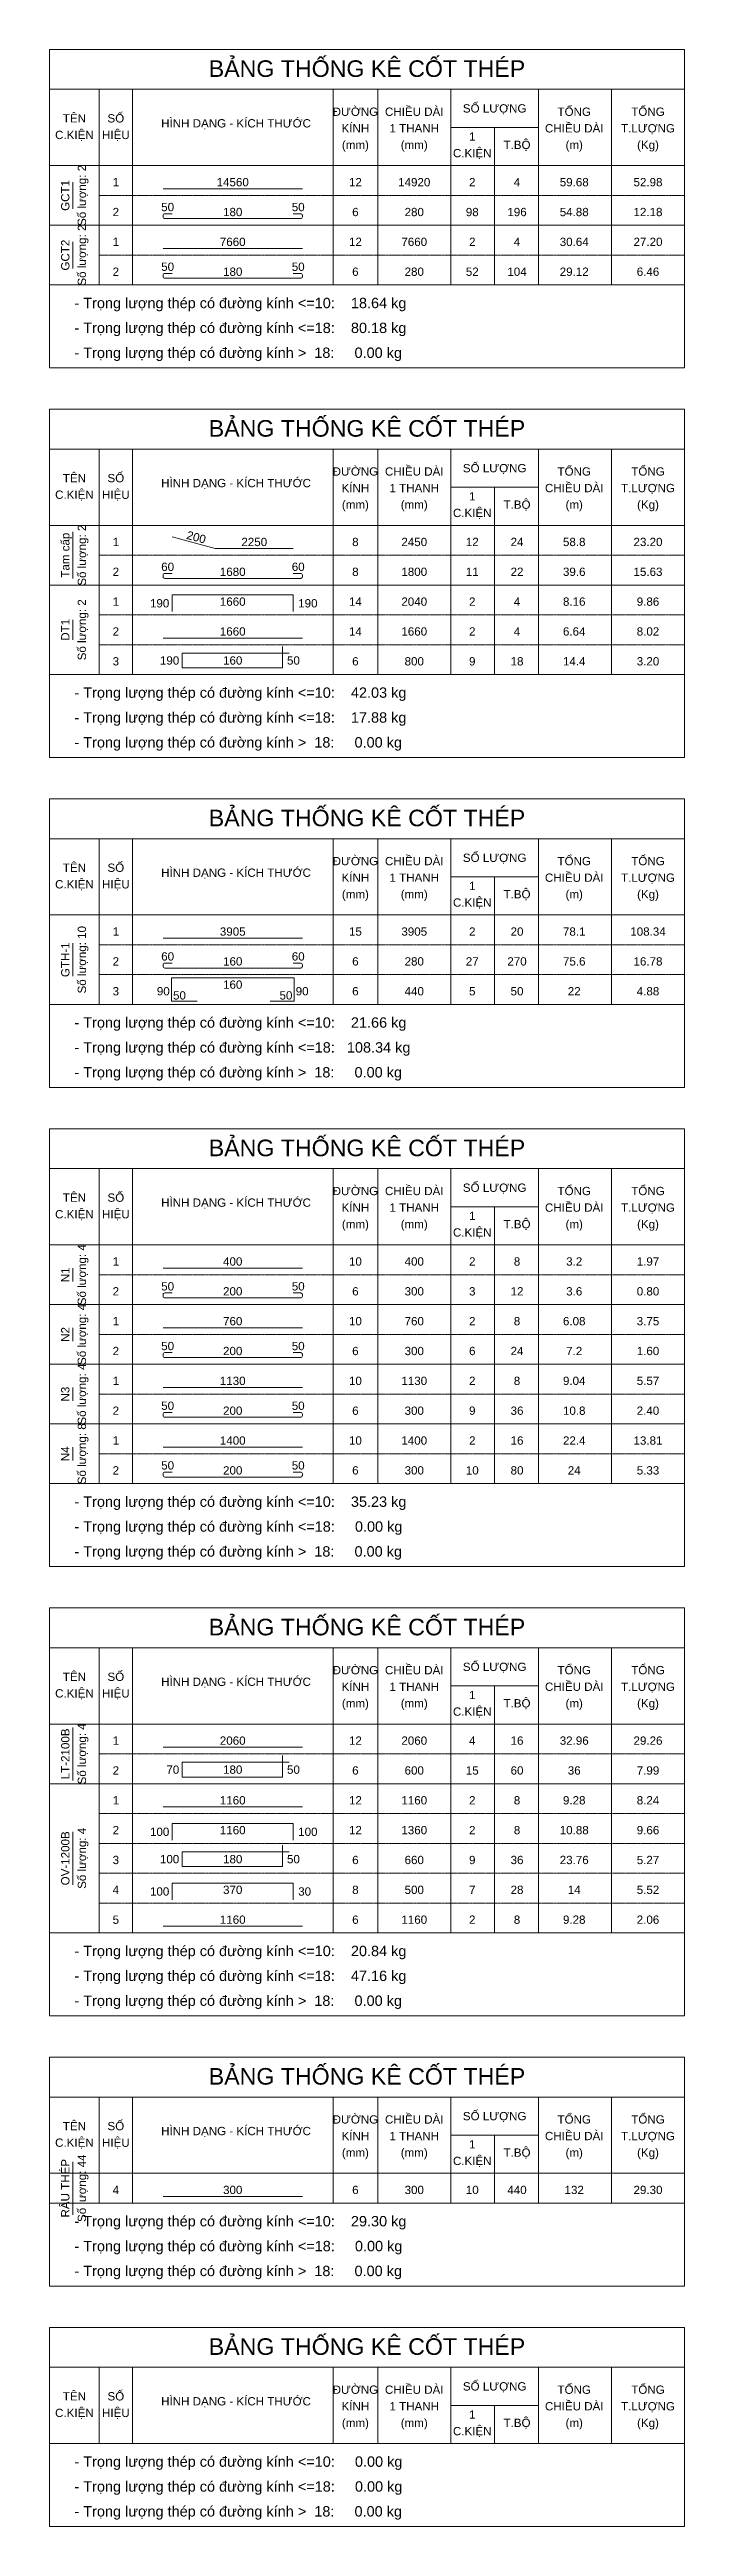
# Model space of a CAD drawing. Header units: inches. Extents: x 0 to 9575, y -3389600 to -3308475.
# Drawn here: x 0 to 9575, y -3389600 to -3352250 of the extents above; entities that cross this region are included whole.
import ezdxf
from ezdxf.enums import TextEntityAlignment as Align

# ---------------------------------------------------------------- set-up
doc = ezdxf.new("R2010")
doc.units = ezdxf.units.IN
doc.header["$MEASUREMENT"] = 0
doc.linetypes.add('HIDDENX2', pattern=[0.75, 0.5, -0.25])
for name, color, linetype, lineweight in [('Bao', 2, 'Continuous', 0), ('NetMo', 9, 'HIDDENX2', 0), ('Steel', 4, 'Continuous', 0), ('Text', 2, 'Continuous', 0), ('TextThep', 7, 'Continuous', 0)]:
    doc.layers.add(name, color=color, linetype=linetype, lineweight=lineweight)
doc.styles.add('Hoa', font='micross.ttf')
doc.styles.add('Thuong', font='micross.ttf')

msp = doc.modelspace()

# ---------------------------------------------------------------- texts
at = {"layer": 'Text', "color": 4, "style": 'Hoa'}
for p in [(4787.5, -3352662.5), (4787.5, -3358087.5), (4787.5, -3363962.5), (4787.5, -3368937.5), (4787.5, -3376162.5), (4787.5, -3382937.5), (4787.5, -3387012.5)]:
    msp.add_text('BẢNG THỐNG KÊ CỐT THÉP', height=250, dxfattribs=at).set_placement(p, align=Align.CENTER)
at = {"layer": 'Text'}
for s, style, p in [('TÊN', 'Hoa', (375, -3353350)), ('SỐ', 'Hoa', (1000, -3353350)), ('HÌNH DẠNG - KÍCH THƯỚC', 'Hoa', (2812.5, -3353425)), ('ĐƯỜNG', 'Hoa', (4612.5, -3353250)), ('CHIỀU DÀI', 'Hoa', (5500, -3353250)), ('SỐ LƯỢNG', 'Hoa', (6712.5, -3353200)), ('TỔNG', 'Hoa', (7912.5, -3353250)), ('TỔNG', 'Hoa', (9025, -3353250)), ('C.KIỆN', 'Hoa', (375, -3353600)), ('HIỆU', 'Hoa', (1000, -3353600)), ('KÍNH', 'Hoa', (4612.5, -3353500)), ('(mm)', 'Thuong', (4612.5, -3353750)), ('1 THANH', 'Hoa', (5500, -3353500)), ('(mm)', 'Thuong', (5500, -3353750)), ('1', 'Hoa', (6375, -3353625)), ('T.BỘ', 'Hoa', (7050, -3353750)), ('CHIỀU DÀI', 'Hoa', (7912.5, -3353500)), ('(m)', 'Thuong', (7912.5, -3353750)), ('T.LƯỢNG', 'Hoa', (9025, -3353500)), ('(Kg)', 'Thuong', (9025, -3353750)), ('C.KIỆN', 'Hoa', (6375, -3353875)), ('SỐ LƯỢNG', 'Hoa', (6712.5, -3358625)), ('C.KIỆN', 'Hoa', (375, -3359025)), ('TÊN', 'Hoa', (375, -3358775)), ('HIỆU', 'Hoa', (1000, -3359025)), ('SỐ', 'Hoa', (1000, -3358775)), ('HÌNH DẠNG - KÍCH THƯỚC', 'Hoa', (2812.5, -3358850)), ('ĐƯỜNG', 'Hoa', (4612.5, -3358675)), ('KÍNH', 'Hoa', (4612.5, -3358925)), ('CHIỀU DÀI', 'Hoa', (5500, -3358675)), ('1 THANH', 'Hoa', (5500, -3358925)), ('CHIỀU DÀI', 'Hoa', (7912.5, -3358925)), ('TỔNG', 'Hoa', (7912.5, -3358675)), ('T.LƯỢNG', 'Hoa', (9025, -3358925)), ('TỔNG', 'Hoa', (9025, -3358675)), ('(mm)', 'Thuong', (4612.5, -3359175)), ('(mm)', 'Thuong', (5500, -3359175)), ('C.KIỆN', 'Hoa', (6375, -3359300)), ('1', 'Hoa', (6375, -3359050)), ('T.BỘ', 'Hoa', (7050, -3359175)), ('(m)', 'Thuong', (7912.5, -3359175)), ('(Kg)', 'Thuong', (9025, -3359175)), ('SỐ', 'Hoa', (1000, -3364650)), ('ĐƯỜNG', 'Hoa', (4612.5, -3364550)), ('CHIỀU DÀI', 'Hoa', (5500, -3364550)), ('SỐ LƯỢNG', 'Hoa', (6712.5, -3364500)), ('TỔNG', 'Hoa', (7912.5, -3364550)), ('TỔNG', 'Hoa', (9025, -3364550)), ('C.KIỆN', 'Hoa', (375, -3364900)), ('TÊN', 'Hoa', (375, -3364650)), ('HIỆU', 'Hoa', (1000, -3364900)), ('HÌNH DẠNG - KÍCH THƯỚC', 'Hoa', (2812.5, -3364725)), ('KÍNH', 'Hoa', (4612.5, -3364800)), ('1 THANH', 'Hoa', (5500, -3364800)), ('1', 'Hoa', (6375, -3364925)), ('CHIỀU DÀI', 'Hoa', (7912.5, -3364800)), ('T.LƯỢNG', 'Hoa', (9025, -3364800)), ('(mm)', 'Thuong', (4612.5, -3365050)), ('(mm)', 'Thuong', (5500, -3365050)), ('C.KIỆN', 'Hoa', (6375, -3365175)), ('T.BỘ', 'Hoa', (7050, -3365050)), ('(m)', 'Thuong', (7912.5, -3365050)), ('(Kg)', 'Thuong', (9025, -3365050)), ('SỐ LƯỢNG', 'Hoa', (6712.5, -3369475)), ('C.KIỆN', 'Hoa', (375, -3369875)), ('TÊN', 'Hoa', (375, -3369625)), ('HIỆU', 'Hoa', (1000, -3369875)), ('SỐ', 'Hoa', (1000, -3369625)), ('HÌNH DẠNG - KÍCH THƯỚC', 'Hoa', (2812.5, -3369700)), ('ĐƯỜNG', 'Hoa', (4612.5, -3369525)), ('KÍNH', 'Hoa', (4612.5, -3369775)), ('CHIỀU DÀI', 'Hoa', (5500, -3369525)), ('1 THANH', 'Hoa', (5500, -3369775)), ('CHIỀU DÀI', 'Hoa', (7912.5, -3369775)), ('TỔNG', 'Hoa', (7912.5, -3369525)), ('T.LƯỢNG', 'Hoa', (9025, -3369775)), ('TỔNG', 'Hoa', (9025, -3369525)), ('(mm)', 'Thuong', (4612.5, -3370025)), ('(mm)', 'Thuong', (5500, -3370025)), ('C.KIỆN', 'Hoa', (6375, -3370150)), ('1', 'Hoa', (6375, -3369900)), ('T.BỘ', 'Hoa', (7050, -3370025)), ('(m)', 'Thuong', (7912.5, -3370025)), ('(Kg)', 'Thuong', (9025, -3370025)), ('TÊN', 'Hoa', (375, -3376850)), ('SỐ', 'Hoa', (1000, -3376850)), ('HÌNH DẠNG - KÍCH THƯỚC', 'Hoa', (2812.5, -3376925)), ('ĐƯỜNG', 'Hoa', (4612.5, -3376750)), ('CHIỀU DÀI', 'Hoa', (5500, -3376750)), ('SỐ LƯỢNG', 'Hoa', (6712.5, -3376700)), ('TỔNG', 'Hoa', (7912.5, -3376750)), ('TỔNG', 'Hoa', (9025, -3376750)), ('C.KIỆN', 'Hoa', (375, -3377100)), ('HIỆU', 'Hoa', (1000, -3377100)), ('KÍNH', 'Hoa', (4612.5, -3377000)), ('(mm)', 'Thuong', (4612.5, -3377250)), ('1 THANH', 'Hoa', (5500, -3377000)), ('(mm)', 'Thuong', (5500, -3377250)), ('1', 'Hoa', (6375, -3377125)), ('T.BỘ', 'Hoa', (7050, -3377250)), ('CHIỀU DÀI', 'Hoa', (7912.5, -3377000)), ('(m)', 'Thuong', (7912.5, -3377250)), ('T.LƯỢNG', 'Hoa', (9025, -3377000)), ('(Kg)', 'Thuong', (9025, -3377250)), ('C.KIỆN', 'Hoa', (6375, -3377375)), ('TÊN', 'Hoa', (375, -3383625)), ('SỐ', 'Hoa', (1000, -3383625)), ('ĐƯỜNG', 'Hoa', (4612.5, -3383525)), ('CHIỀU DÀI', 'Hoa', (5500, -3383525)), ('SỐ LƯỢNG', 'Hoa', (6712.5, -3383475)), ('TỔNG', 'Hoa', (7912.5, -3383525)), ('TỔNG', 'Hoa', (9025, -3383525)), ('C.KIỆN', 'Hoa', (375, -3383875)), ('HIỆU', 'Hoa', (1000, -3383875)), ('HÌNH DẠNG - KÍCH THƯỚC', 'Hoa', (2812.5, -3383700)), ('KÍNH', 'Hoa', (4612.5, -3383775)), ('(mm)', 'Thuong', (4612.5, -3384025)), ('1 THANH', 'Hoa', (5500, -3383775)), ('(mm)', 'Thuong', (5500, -3384025)), ('1', 'Hoa', (6375, -3383900)), ('T.BỘ', 'Hoa', (7050, -3384025)), ('CHIỀU DÀI', 'Hoa', (7912.5, -3383775)), ('(m)', 'Thuong', (7912.5, -3384025)), ('T.LƯỢNG', 'Hoa', (9025, -3383775)), ('(Kg)', 'Thuong', (9025, -3384025)), ('C.KIỆN', 'Hoa', (6375, -3384150)), ('TÊN', 'Hoa', (375, -3387700)), ('SỐ', 'Hoa', (1000, -3387700)), ('HÌNH DẠNG - KÍCH THƯỚC', 'Hoa', (2812.5, -3387775)), ('ĐƯỜNG', 'Hoa', (4612.5, -3387600)), ('CHIỀU DÀI', 'Hoa', (5500, -3387600)), ('SỐ LƯỢNG', 'Hoa', (6712.5, -3387550)), ('TỔNG', 'Hoa', (7912.5, -3387600)), ('TỔNG', 'Hoa', (9025, -3387600)), ('C.KIỆN', 'Hoa', (375, -3387950)), ('HIỆU', 'Hoa', (1000, -3387950)), ('KÍNH', 'Hoa', (4612.5, -3387850)), ('(mm)', 'Thuong', (4612.5, -3388100)), ('1 THANH', 'Hoa', (5500, -3387850)), ('(mm)', 'Thuong', (5500, -3388100)), ('1', 'Hoa', (6375, -3387975)), ('T.BỘ', 'Hoa', (7050, -3388100)), ('CHIỀU DÀI', 'Hoa', (7912.5, -3387850)), ('(m)', 'Thuong', (7912.5, -3388100)), ('T.LƯỢNG', 'Hoa', (9025, -3387850)), ('(Kg)', 'Thuong', (9025, -3388100)), ('C.KIỆN', 'Hoa', (6375, -3388225))]:
    msp.add_text(s, height=125, dxfattribs=dict(at, style=style)).set_placement(p, align=Align.CENTER)
at = {"layer": 'Text', "style": 'Hoa'}
for s, p in [('Số lượng: 2', (550, -3354450)), ('GCT1', (300, -3354450)), ('GCT2', (300, -3355350)), ('Số lượng: 2', (550, -3355350)), ('Tam cấp', (300, -3359875)), ('Số lượng: 2', (550, -3359875)), ('Số lượng: 2', (550, -3361000)), ('DT1', (300, -3361000)), ('Số lượng: 10', (550, -3365975)), ('GTH-1', (300, -3365975)), ('Số lượng: 4', (550, -3370725)), ('N1', (300, -3370725)), ('Số lượng: 4', (550, -3371625)), ('N2', (300, -3371625)), ('Số lượng: 4', (550, -3372525)), ('N3', (300, -3372525)), ('Số lượng: 8', (550, -3373425)), ('N4', (300, -3373425)), ('Số lượng: 4', (550, -3377950)), ('LT-2100B', (300, -3377950)), ('OV-1200B', (300, -3379525)), ('Số lượng: 4', (550, -3379525)), ('RÂU THÉP', (300, -3384500)), ('Số lượng: 44', (550, -3384500))]:
    msp.add_text(s, height=125, rotation=90.00021, dxfattribs=at).set_placement(p, align=Align.CENTER)
for s, p in [('- Trọng lượng thép có đường kính <=10:    18.64 kg', (375, -3356150)), ('- Trọng lượng thép có đường kính <=18:    80.18 kg', (375, -3356525)), ('- Trọng lượng thép có đường kính >  18:     0.00 kg', (375, -3356900)), ('- Trọng lượng thép có đường kính <=10:    42.03 kg', (375, -3362025)), ('- Trọng lượng thép có đường kính <=18:    17.88 kg', (375, -3362400)), ('- Trọng lượng thép có đường kính >  18:     0.00 kg', (375, -3362775)), ('- Trọng lượng thép có đường kính <=10:    21.66 kg', (375, -3367000)), ('- Trọng lượng thép có đường kính <=18:   108.34 kg', (375, -3367375)), ('- Trọng lượng thép có đường kính >  18:     0.00 kg', (375, -3367750)), ('- Trọng lượng thép có đường kính <=10:    35.23 kg', (375, -3374225)), ('- Trọng lượng thép có đường kính <=18:     0.00 kg', (375, -3374600)), ('- Trọng lượng thép có đường kính >  18:     0.00 kg', (375, -3374975)), ('- Trọng lượng thép có đường kính <=10:    20.84 kg', (375, -3381000)), ('- Trọng lượng thép có đường kính <=18:    47.16 kg', (375, -3381375)), ('- Trọng lượng thép có đường kính >  18:     0.00 kg', (375, -3381750)), ('- Trọng lượng thép có đường kính <=10:    29.30 kg', (375, -3385075)), ('- Trọng lượng thép có đường kính <=18:     0.00 kg', (375, -3385450)), ('- Trọng lượng thép có đường kính >  18:     0.00 kg', (375, -3385825)), ('- Trọng lượng thép có đường kính <=10:     0.00 kg', (375, -3388700)), ('- Trọng lượng thép có đường kính <=18:     0.00 kg', (375, -3389075)), ('- Trọng lượng thép có đường kính >  18:     0.00 kg', (375, -3389450))]:
    msp.add_text(s, height=156.25, dxfattribs=at).set_placement(p)
at = {"layer": 'TextThep', "style": 'Hoa'}
for s, p in [('1', (1000, -3354350)), ('14560', (2762.5, -3354350)), ('12', (4612.5, -3354350)), ('14920', (5500, -3354350)), ('2', (6375, -3354350)), ('4', (7050, -3354350)), ('59.68', (7912.5, -3354350)), ('52.98', (9025, -3354350)), ('2', (1000, -3354800)), ('50', (1781.2, -3354725)), ('180', (2762.5, -3354800)), ('50', (3750, -3354725)), ('6', (4612.5, -3354800)), ('1', (1000, -3355250)), ('7660', (2762.5, -3355250)), ('12', (4612.5, -3355250)), ('7660', (5500, -3355250)), ('2', (6375, -3355250)), ('4', (7050, -3355250)), ('30.64', (7912.5, -3355250)), ('27.20', (9025, -3355250)), ('50', (1781.2, -3355625)), ('50', (3750, -3355625)), ('2', (1000, -3355700)), ('180', (2762.5, -3355700)), ('6', (4612.5, -3355700)), ('1', (1000, -3359775)), ('2250', (3087.5, -3359775)), ('8', (4612.5, -3359775)), ('60', (1781.2, -3360150)), ('60', (3750, -3360150)), ('2', (1000, -3360225)), ('1680', (2762.5, -3360225)), ('8', (4612.5, -3360225)), ('1', (1000, -3360675)), ('1660', (2762.5, -3360675)), ('14', (4612.5, -3360675)), ('2', (1000, -3361125)), ('1660', (2762.5, -3361125)), ('14', (4612.5, -3361125)), ('1660', (5500, -3361125)), ('2', (6375, -3361125)), ('4', (7050, -3361125)), ('6.64', (7912.5, -3361125)), ('8.02', (9025, -3361125)), ('3', (1000, -3361575)), ('160', (2762.5, -3361562.5)), ('6', (4612.5, -3361575)), ('1', (1000, -3365650)), ('3905', (2762.5, -3365650)), ('15', (4612.5, -3365650)), ('3905', (5500, -3365650)), ('2', (6375, -3365650)), ('20', (7050, -3365650)), ('78.1', (7912.5, -3365650)), ('108.34', (9025, -3365650)), ('2', (1000, -3366100)), ('60', (1781.2, -3366025)), ('160', (2762.5, -3366100)), ('60', (3750, -3366025)), ('6', (4612.5, -3366100)), ('3', (1000, -3366550)), ('6', (4612.5, -3366550)), ('1', (1000, -3370625)), ('400', (2762.5, -3370625)), ('10', (4612.5, -3370625)), ('400', (5500, -3370625)), ('2', (6375, -3370625)), ('8', (7050, -3370625)), ('3.2', (7912.5, -3370625)), ('1.97', (9025, -3370625)), ('50', (1781.2, -3371000)), ('50', (3750, -3371000)), ('2', (1000, -3371075)), ('200', (2762.5, -3371075)), ('6', (4612.5, -3371075)), ('1', (1000, -3371525)), ('760', (2762.5, -3371525)), ('10', (4612.5, -3371525)), ('760', (5500, -3371525)), ('2', (6375, -3371525)), ('8', (7050, -3371525)), ('6.08', (7912.5, -3371525)), ('3.75', (9025, -3371525)), ('2', (1000, -3371975)), ('50', (1781.2, -3371900)), ('200', (2762.5, -3371975)), ('50', (3750, -3371900)), ('6', (4612.5, -3371975)), ('1', (1000, -3372425)), ('1130', (2762.5, -3372425)), ('10', (4612.5, -3372425)), ('1130', (5500, -3372425)), ('2', (6375, -3372425)), ('8', (7050, -3372425)), ('9.04', (7912.5, -3372425)), ('5.57', (9025, -3372425)), ('50', (1781.2, -3372800)), ('50', (3750, -3372800)), ('2', (1000, -3372875)), ('200', (2762.5, -3372875)), ('6', (4612.5, -3372875)), ('1', (1000, -3373325)), ('1400', (2762.5, -3373325)), ('10', (4612.5, -3373325)), ('1400', (5500, -3373325)), ('2', (6375, -3373325)), ('16', (7050, -3373325)), ('22.4', (7912.5, -3373325)), ('13.81', (9025, -3373325)), ('2', (1000, -3373775)), ('50', (1781.2, -3373700)), ('200', (2762.5, -3373775)), ('50', (3750, -3373700)), ('6', (4612.5, -3373775)), ('1', (1000, -3377850)), ('2060', (2762.5, -3377850)), ('12', (4612.5, -3377850)), ('2060', (5500, -3377850)), ('4', (6375, -3377850)), ('16', (7050, -3377850)), ('32.96', (7912.5, -3377850)), ('29.26', (9025, -3377850)), ('2', (1000, -3378300)), ('180', (2762.5, -3378287.5)), ('6', (4612.5, -3378300)), ('1', (1000, -3378750)), ('1160', (2762.5, -3378750)), ('12', (4612.5, -3378750)), ('1160', (5500, -3378750)), ('2', (6375, -3378750)), ('8', (7050, -3378750)), ('9.28', (7912.5, -3378750)), ('8.24', (9025, -3378750)), ('2', (1000, -3379200)), ('1160', (2762.5, -3379200)), ('12', (4612.5, -3379200)), ('3', (1000, -3379650)), ('180', (2762.5, -3379637.5)), ('6', (4612.5, -3379650)), ('4', (1000, -3380100)), ('370', (2762.5, -3380100)), ('8', (4612.5, -3380100)), ('5', (1000, -3380550)), ('1160', (2762.5, -3380550)), ('6', (4612.5, -3380550)), ('1160', (5500, -3380550)), ('2', (6375, -3380550)), ('8', (7050, -3380550)), ('9.28', (7912.5, -3380550)), ('2.06', (9025, -3380550)), ('4', (1000, -3384625)), ('300', (2762.5, -3384625)), ('6', (4612.5, -3384625)), ('300', (5500, -3384625)), ('10', (6375, -3384625)), ('440', (7050, -3384625)), ('132', (7912.5, -3384625)), ('29.30', (9025, -3384625))]:
    msp.add_text(s, height=125, dxfattribs=at).set_placement(p, align=Align.BOTTOM_CENTER)
at = {"layer": 'TextThep', "color": 7, "style": 'Hoa'}
for s, p in [('280', (5500, -3354800)), ('98', (6375, -3354800)), ('196', (7050, -3354800)), ('54.88', (7912.5, -3354800)), ('12.18', (9025, -3354800)), ('280', (5500, -3355700)), ('52', (6375, -3355700)), ('104', (7050, -3355700)), ('29.12', (7912.5, -3355700)), ('6.46', (9025, -3355700)), ('2450', (5500, -3359775)), ('12', (6375, -3359775)), ('24', (7050, -3359775)), ('58.8', (7912.5, -3359775)), ('23.20', (9025, -3359775)), ('1800', (5500, -3360225)), ('11', (6375, -3360225)), ('22', (7050, -3360225)), ('39.6', (7912.5, -3360225)), ('15.63', (9025, -3360225)), ('2040', (5500, -3360675)), ('2', (6375, -3360675)), ('4', (7050, -3360675)), ('8.16', (7912.5, -3360675)), ('9.86', (9025, -3360675)), ('800', (5500, -3361575)), ('9', (6375, -3361575)), ('18', (7050, -3361575)), ('14.4', (7912.5, -3361575)), ('3.20', (9025, -3361575)), ('280', (5500, -3366100)), ('27', (6375, -3366100)), ('270', (7050, -3366100)), ('75.6', (7912.5, -3366100)), ('16.78', (9025, -3366100)), ('440', (5500, -3366550)), ('5', (6375, -3366550)), ('50', (7050, -3366550)), ('22', (7912.5, -3366550)), ('4.88', (9025, -3366550)), ('300', (5500, -3371075)), ('3', (6375, -3371075)), ('12', (7050, -3371075)), ('3.6', (7912.5, -3371075)), ('0.80', (9025, -3371075)), ('300', (5500, -3371975)), ('6', (6375, -3371975)), ('24', (7050, -3371975)), ('7.2', (7912.5, -3371975)), ('1.60', (9025, -3371975)), ('300', (5500, -3372875)), ('9', (6375, -3372875)), ('36', (7050, -3372875)), ('10.8', (7912.5, -3372875)), ('2.40', (9025, -3372875)), ('300', (5500, -3373775)), ('10', (6375, -3373775)), ('80', (7050, -3373775)), ('24', (7912.5, -3373775)), ('5.33', (9025, -3373775)), ('600', (5500, -3378300)), ('15', (6375, -3378300)), ('60', (7050, -3378300)), ('36', (7912.5, -3378300)), ('7.99', (9025, -3378300)), ('1360', (5500, -3379200)), ('2', (6375, -3379200)), ('8', (7050, -3379200)), ('10.88', (7912.5, -3379200)), ('9.66', (9025, -3379200)), ('660', (5500, -3379650)), ('9', (6375, -3379650)), ('36', (7050, -3379650)), ('23.76', (7912.5, -3379650)), ('5.27', (9025, -3379650)), ('500', (5500, -3380100)), ('7', (6375, -3380100)), ('28', (7050, -3380100)), ('14', (7912.5, -3380100)), ('5.52', (9025, -3380100))]:
    msp.add_text(s, height=125, dxfattribs=at).set_placement(p, align=Align.BOTTOM_CENTER)
at = {"layer": 'TextThep', "style": 'Hoa'}
msp.add_text('200', height=125, rotation=345, dxfattribs=at).set_placement((2187.5, -3359700), align=Align.BOTTOM_CENTER)
for s, p in [('190', (1806.2, -3360700)), ('190', (1956.2, -3361562.5)), ('70', (1956.2, -3378287.5)), ('100', (1806.2, -3379225)), ('100', (1956.2, -3379637.5)), ('100', (1806.2, -3380125))]:
    msp.add_text(s, height=125, dxfattribs=at).set_placement(p, align=Align.BOTTOM_RIGHT)
for s, p in [('190', (3750, -3360700)), ('50', (3581.2, -3361562.5)), ('50', (3581.2, -3378287.5)), ('100', (3750, -3379225)), ('50', (3581.2, -3379637.5)), ('30', (3750, -3380125))]:
    msp.add_text(s, height=125, dxfattribs=at).set_placement(p, align=Align.BOTTOM_LEFT)
msp.add_text('160', height=125, dxfattribs=at).set_placement((2762.5, -3366412.5), align=Align.CENTER)
for s, p in [('90', (1812.5, -3366512.5)), ('50', (3662.5, -3366575))]:
    msp.add_text(s, height=125, dxfattribs=at).set_placement(p, align=Align.RIGHT)
for s, p in [('50', (1862.5, -3366575)), ('90', (3712.5, -3366512.5))]:
    msp.add_text(s, height=125, dxfattribs=at).set_placement(p)

# ---------------------------------------------------------------- linework, layer by layer
at = {"layer": 'Bao'}
for p, q in [((0, -3352250), (9575, -3352250)), ((0, -3352250), (0, -3357050)), ((9575, -3352250), (9575, -3357050)), ((0, -3352850), (9575, -3352850)), ((750, -3352850), (750, -3355800)), ((1250, -3352850), (1250, -3355800)), ((4275, -3352850), (4275, -3355800)), ((4950, -3352850), (4950, -3355800)), ((6050, -3352850), (6050, -3355800)), ((7375, -3352850), (7375, -3355800)), ((8475, -3352850), (8475, -3355800)), ((6050, -3353425), (7375, -3353425)), ((6712.5, -3353425), (6712.5, -3355800)), ((0, -3354000), (9575, -3354000)), ((0, -3357675), (9575, -3357675)), ((0, -3357675), (0, -3362925)), ((9575, -3357675), (9575, -3362925)), ((0, -3358275), (9575, -3358275)), ((750, -3358275), (750, -3361675)), ((1250, -3358275), (1250, -3361675)), ((4275, -3358275), (4275, -3361675)), ((4950, -3358275), (4950, -3361675)), ((6050, -3358275), (6050, -3361675)), ((7375, -3358275), (7375, -3361675)), ((8475, -3358275), (8475, -3361675)), ((6050, -3358850), (7375, -3358850)), ((6712.5, -3358850), (6712.5, -3361675)), ((0, -3359425), (9575, -3359425)), ((0, -3363550), (9575, -3363550)), ((0, -3363550), (0, -3367900)), ((9575, -3363550), (9575, -3367900)), ((0, -3364150), (9575, -3364150)), ((750, -3364150), (750, -3366650)), ((1250, -3364150), (1250, -3366650)), ((4275, -3364150), (4275, -3366650)), ((4950, -3364150), (4950, -3366650)), ((6050, -3364150), (6050, -3366650)), ((7375, -3364150), (7375, -3366650)), ((8475, -3364150), (8475, -3366650)), ((6050, -3364725), (7375, -3364725)), ((6712.5, -3364725), (6712.5, -3366650)), ((0, -3365300), (9575, -3365300)), ((0, -3368525), (9575, -3368525)), ((0, -3368525), (0, -3375125)), ((9575, -3368525), (9575, -3375125)), ((0, -3369125), (9575, -3369125)), ((750, -3369125), (750, -3373875)), ((1250, -3369125), (1250, -3373875)), ((4275, -3369125), (4275, -3373875)), ((4950, -3369125), (4950, -3373875)), ((6050, -3369125), (6050, -3373875)), ((7375, -3369125), (7375, -3373875)), ((8475, -3369125), (8475, -3373875)), ((6050, -3369700), (7375, -3369700)), ((6712.5, -3369700), (6712.5, -3373875)), ((0, -3370275), (9575, -3370275)), ((0, -3375750), (9575, -3375750)), ((0, -3375750), (0, -3381900)), ((9575, -3375750), (9575, -3381900)), ((0, -3376350), (9575, -3376350)), ((750, -3376350), (750, -3380650)), ((1250, -3376350), (1250, -3380650)), ((4275, -3376350), (4275, -3380650)), ((4950, -3376350), (4950, -3380650)), ((6050, -3376350), (6050, -3380650)), ((7375, -3376350), (7375, -3380650)), ((8475, -3376350), (8475, -3380650)), ((6050, -3376925), (7375, -3376925)), ((6712.5, -3376925), (6712.5, -3380650)), ((0, -3377500), (9575, -3377500)), ((0, -3382525), (9575, -3382525)), ((0, -3382525), (0, -3385975)), ((9575, -3382525), (9575, -3385975)), ((0, -3383125), (9575, -3383125)), ((750, -3383125), (750, -3384725)), ((1250, -3383125), (1250, -3384725)), ((4275, -3383125), (4275, -3384725)), ((4950, -3383125), (4950, -3384725)), ((6050, -3383125), (6050, -3384725)), ((7375, -3383125), (7375, -3384725)), ((8475, -3383125), (8475, -3384725)), ((6050, -3383700), (7375, -3383700)), ((6712.5, -3383700), (6712.5, -3384725)), ((0, -3384275), (9575, -3384275)), ((0, -3386600), (9575, -3386600)), ((0, -3386600), (0, -3389600)), ((9575, -3386600), (9575, -3389600)), ((0, -3387200), (9575, -3387200)), ((750, -3387200), (750, -3388350)), ((1250, -3387200), (1250, -3388350)), ((4275, -3387200), (4275, -3388350)), ((4950, -3387200), (4950, -3388350)), ((6050, -3387200), (6050, -3388350)), ((7375, -3387200), (7375, -3388350)), ((8475, -3387200), (8475, -3388350)), ((6050, -3387775), (7375, -3387775)), ((6712.5, -3387775), (6712.5, -3388350)), ((0, -3388350), (9575, -3388350))]:
    msp.add_line(p, q, dxfattribs=at)
at = {"layer": 'NetMo'}
for p, q in [((750, -3354450), (9575, -3354450)), ((750, -3354900), (9575, -3354900)), ((750, -3355350), (9575, -3355350)), ((750, -3355800), (9575, -3355800)), ((750, -3359875), (9575, -3359875)), ((750, -3360325), (9575, -3360325)), ((750, -3360775), (9575, -3360775)), ((750, -3361225), (9575, -3361225)), ((750, -3361675), (9575, -3361675)), ((750, -3365750), (9575, -3365750)), ((750, -3366200), (9575, -3366200)), ((750, -3366650), (9575, -3366650)), ((750, -3370725), (9575, -3370725)), ((750, -3371175), (9575, -3371175)), ((750, -3371625), (9575, -3371625)), ((750, -3372075), (9575, -3372075)), ((750, -3372525), (9575, -3372525)), ((750, -3372975), (9575, -3372975)), ((750, -3373425), (9575, -3373425)), ((750, -3373875), (9575, -3373875)), ((750, -3377950), (9575, -3377950)), ((750, -3378400), (9575, -3378400)), ((750, -3378850), (9575, -3378850)), ((750, -3379300), (9575, -3379300)), ((750, -3379750), (9575, -3379750)), ((750, -3380200), (9575, -3380200)), ((750, -3380650), (9575, -3380650)), ((750, -3384725), (9575, -3384725))]:
    msp.add_line(p, q, dxfattribs=at)
at = {"layer": 'Steel'}
for points in [[(1712.5, -3354350), (3812.5, -3354350)], [(1712.5, -3355250), (3812.5, -3355250)], [(1850, -3359600), (2500, -3359775), (3675, -3359775)], [(1850, -3360725), (1850, -3360475), (3675, -3360475), (3675, -3360725)], [(1712.5, -3361125), (3812.5, -3361125)], [(3612.5, -3361350), (2000, -3361350), (2000, -3361575), (3512.5, -3361575), (3512.5, -3361250)], [(1712.5, -3365650), (3812.5, -3365650)], [(2225, -3366600), (1837.5, -3366600), (1837.5, -3366250), (3687.5, -3366250), (3687.5, -3366600), (3325, -3366600)], [(1712.5, -3370625), (3812.5, -3370625)], [(1712.5, -3371525), (3812.5, -3371525)], [(1712.5, -3372425), (3812.5, -3372425)], [(1712.5, -3373325), (3812.5, -3373325)], [(1712.5, -3377850), (3812.5, -3377850)], [(3612.5, -3378075), (2000, -3378075), (2000, -3378300), (3512.5, -3378300), (3512.5, -3377975)], [(1712.5, -3378750), (3812.5, -3378750)], [(1850, -3379250), (1850, -3379000), (3675, -3379000), (3675, -3379250)], [(3612.5, -3379425), (2000, -3379425), (2000, -3379650), (3512.5, -3379650), (3512.5, -3379325)], [(1850, -3380150), (1850, -3379900), (3675, -3379900), (3675, -3380150)], [(1712.5, -3380550), (3812.5, -3380550)], [(1712.5, -3384625), (3812.5, -3384625)]]:
    msp.add_lwpolyline(points, dxfattribs=at)
for points in [[(1850, -3354725), (1737.5, -3354725, 0.4142136), (1712.5, -3354750), (1712.5, -3354775, 0.4142136), (1737.5, -3354800), (3787.5, -3354800, 0.4142136), (3812.5, -3354775), (3812.5, -3354750, 0.4142136), (3787.5, -3354725), (3675, -3354725)], [(1850, -3355625), (1737.5, -3355625, 0.4142136), (1712.5, -3355650), (1712.5, -3355675, 0.4142136), (1737.5, -3355700), (3787.5, -3355700, 0.4142136), (3812.5, -3355675), (3812.5, -3355650, 0.4142136), (3787.5, -3355625), (3675, -3355625)], [(1850, -3360150), (1737.5, -3360150, 0.4142136), (1712.5, -3360175), (1712.5, -3360200, 0.4142136), (1737.5, -3360225), (3787.5, -3360225, 0.4142136), (3812.5, -3360200), (3812.5, -3360175, 0.4142136), (3787.5, -3360150), (3675, -3360150)], [(1850, -3366025), (1737.5, -3366025, 0.4142136), (1712.5, -3366050), (1712.5, -3366075, 0.4142136), (1737.5, -3366100), (3787.5, -3366100, 0.4142136), (3812.5, -3366075), (3812.5, -3366050, 0.4142136), (3787.5, -3366025), (3675, -3366025)], [(1850, -3371000), (1737.5, -3371000, 0.4142136), (1712.5, -3371025), (1712.5, -3371050, 0.4142136), (1737.5, -3371075), (3787.5, -3371075, 0.4142136), (3812.5, -3371050), (3812.5, -3371025, 0.4142136), (3787.5, -3371000), (3675, -3371000)], [(1850, -3371900), (1737.5, -3371900, 0.4142136), (1712.5, -3371925), (1712.5, -3371950, 0.4142136), (1737.5, -3371975), (3787.5, -3371975, 0.4142136), (3812.5, -3371950), (3812.5, -3371925, 0.4142136), (3787.5, -3371900), (3675, -3371900)], [(1850, -3372800), (1737.5, -3372800, 0.4142136), (1712.5, -3372825), (1712.5, -3372850, 0.4142136), (1737.5, -3372875), (3787.5, -3372875, 0.4142136), (3812.5, -3372850), (3812.5, -3372825, 0.4142136), (3787.5, -3372800), (3675, -3372800)], [(1850, -3373700), (1737.5, -3373700, 0.4142136), (1712.5, -3373725), (1712.5, -3373750, 0.4142136), (1737.5, -3373775), (3787.5, -3373775, 0.4142136), (3812.5, -3373750), (3812.5, -3373725, 0.4142136), (3787.5, -3373700), (3675, -3373700)]]:
    msp.add_lwpolyline(points, format="xyb", dxfattribs=at)
at = {"layer": 'Text'}
for p, q in [((350, -3354650), (350, -3354250)), ((0, -3354900), (9575, -3354900)), ((350, -3355550), (350, -3355150)), ((0, -3355800), (9575, -3355800)), ((0, -3355800), (9575, -3355800)), ((0, -3357050), (9575, -3357050)), ((350, -3360225), (350, -3359525)), ((0, -3360325), (9575, -3360325)), ((350, -3361150), (350, -3360850)), ((0, -3361675), (9575, -3361675)), ((0, -3361675), (9575, -3361675)), ((0, -3362925), (9575, -3362925)), ((350, -3366225), (350, -3365725)), ((0, -3366650), (9575, -3366650)), ((0, -3366650), (9575, -3366650)), ((0, -3367900), (9575, -3367900)), ((350, -3370825), (350, -3370625)), ((0, -3371175), (9575, -3371175)), ((350, -3371725), (350, -3371525)), ((0, -3372075), (9575, -3372075)), ((350, -3372625), (350, -3372425)), ((0, -3372975), (9575, -3372975)), ((350, -3373525), (350, -3373325)), ((0, -3373875), (9575, -3373875)), ((0, -3373875), (9575, -3373875)), ((0, -3375125), (9575, -3375125)), ((350, -3378350), (350, -3377550)), ((0, -3378400), (9575, -3378400)), ((350, -3379925), (350, -3379125)), ((0, -3380650), (9575, -3380650)), ((0, -3380650), (9575, -3380650)), ((0, -3381900), (9575, -3381900)), ((350, -3384900), (350, -3384100)), ((0, -3384725), (9575, -3384725)), ((0, -3384725), (9575, -3384725)), ((0, -3385975), (9575, -3385975)), ((0, -3388350), (9575, -3388350)), ((0, -3389600), (9575, -3389600))]:
    msp.add_line(p, q, dxfattribs=at)

msp.set_redraw_order([(e.dxf.handle, doc.entitydb.next_handle()) for e in msp.query("TEXT MTEXT ATTDEF DIMENSION ARC_DIMENSION")])  # texts and dimensions are drawn at this point

doc.saveas('drawing.dxf')
